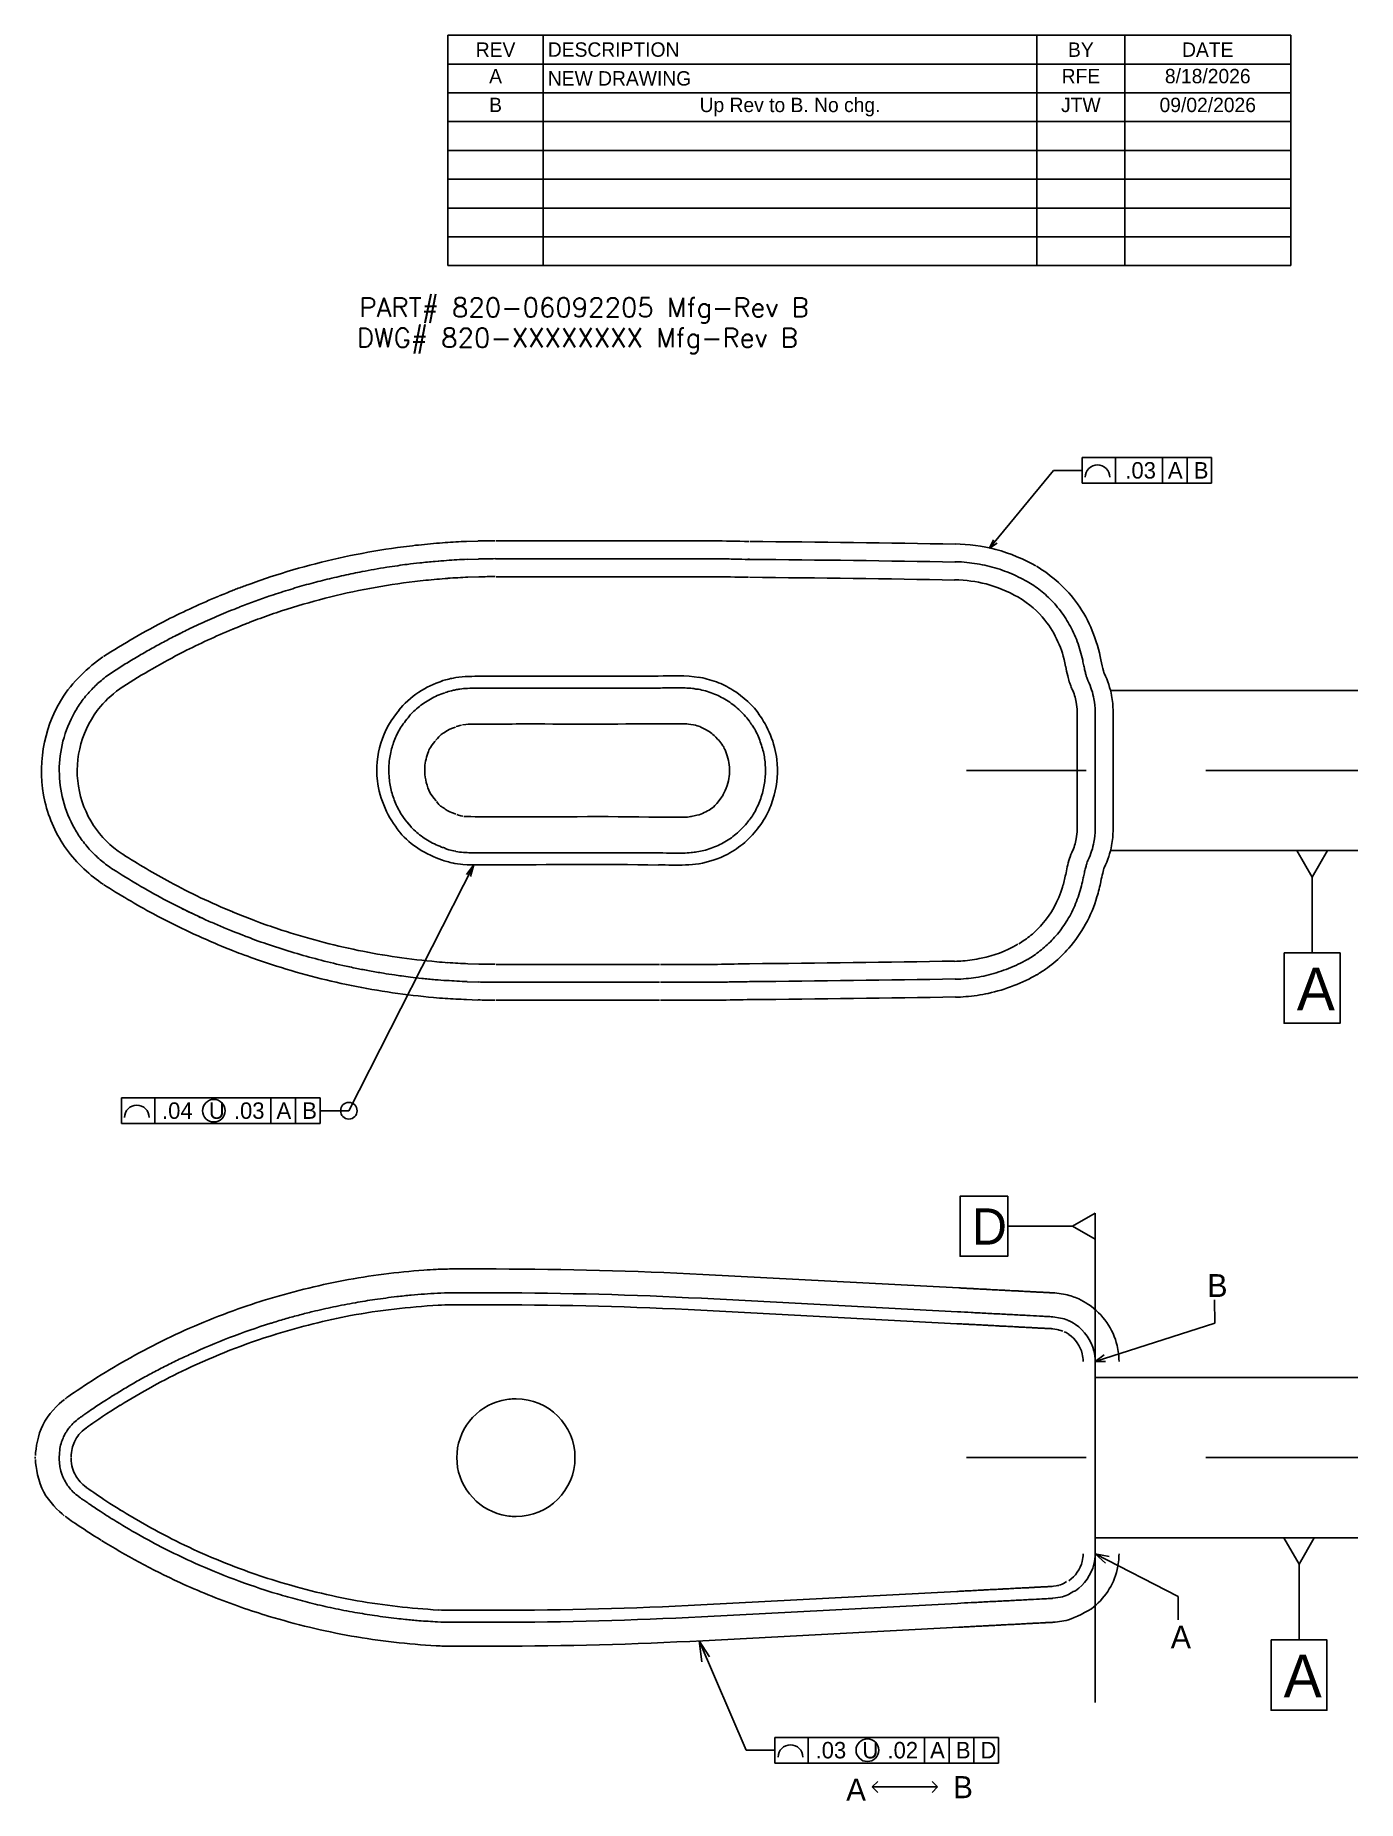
# Model space of a CAD drawing. Header units: millimetres. Extents: x -0.44 to 0.67, y -0.56 to 0.92.
import ezdxf

# ---------------------------------------------------------------- set-up
doc = ezdxf.new("R2010")
doc.units = ezdxf.units.MM
doc.linetypes.add('CENTER', pattern=[10.16, 6.35, -1.27, 1.27, -1.27])
doc.layers.add('Nom', color=3, linetype='Continuous')
doc.layers.add('TOL', color=1, linetype='Continuous')
doc.styles.add('ROMANS', font='romans', dxfattribs={"height": 0.1})

msp = doc.modelspace()

# ---------------------------------------------------------------- texts
at = {"layer": 'TOL', "linetype": 'Continuous', "lineweight": -3, "style": 'ROMANS'}
for s, p in [('PART# 820-06092205 Mfg-Rev B', (-0.1688, 0.6808)), ('DWG# 820-XXXXXXXX Mfg-Rev B', (-0.171, 0.6554))]:
    msp.add_text(s, height=0.016, rotation=360, dxfattribs=at).set_placement(p)
at = {"layer": 'TOL'}
for s, height, p in [('.03', 0.01376, (0.4717, 0.5456)), ('A', 0.0138, (0.5073, 0.5456)), ('B', 0.0138, (0.5289, 0.5456)), ('A', 0.0356, (0.6151, 0.1009)), ('.04', 0.01376, (-0.3338, 0.01)), ('U', 0.0138, (-0.2947, 0.01)), ('.03', 0.01376, (-0.2737, 0.01)), ('A', 0.0138, (-0.2381, 0.01)), ('B', 0.0138, (-0.2166, 0.01)), ('D', 0.0303, (0.3434, -0.0952)), ('A', 0.0356, (0.6041, -0.4738)), ('.03', 0.01376, (0.2127, -0.525)), ('U', 0.0138, (0.2518, -0.525)), ('.02', 0.01376, (0.2728, -0.525)), ('A', 0.0138, (0.3084, -0.525)), ('B', 0.0138, (0.33, -0.525)), ('D', 0.0138, (0.3505, -0.525))]:
    msp.add_text(s, height=height, dxfattribs=at).set_placement(p)
at = {"layer": 'TOL', "attachment_point": 1}
for s, width, gutter_width, insert, char_height in [('B', 0.000563, 0.0954, (0.5401, -0.1199), 0.0191), ('A', 0.000563, 0.0954, (0.5096, -0.4139), 0.0191), ('A', 0.000545, 0.0924, (0.2383, -0.5419), 0.0185), ('B', 0.000545, 0.0924, (0.3277, -0.5398), 0.0185)]:
    msp.add_mtext_dynamic_manual_height_columns(s, width=width, gutter_width=gutter_width, heights=[0], dxfattribs=dict(at, insert=insert, char_height=char_height))

# ---------------------------------------------------------------- blocks, each defined once
blk = doc.blocks.new('*T2')
at = {"layer": 'Nom', "color": 0, "linetype": 'ByBlock', "lineweight": -2, "ltscale": 0.1, "transparency": 16777216}
for p, q in [((0, 0), (0.7048, 0)), ((0, 0), (0, -0.1926)), ((0.0795, 0), (0.0795, -0.1926)), ((0.4924, 0), (0.4924, -0.1926)), ((0.5659, 0), (0.5659, -0.1926)), ((0.7048, 0), (0.7048, -0.1926)), ((0, -0.0241), (0.7048, -0.0241)), ((0, -0.0482), (0.7048, -0.0482)), ((0, -0.0722), (0.7048, -0.0722)), ((0, -0.0963), (0.7048, -0.0963)), ((0, -0.1204), (0.7048, -0.1204)), ((0, -0.1445), (0.7048, -0.1445)), ((0, -0.1685), (0.7048, -0.1685)), ((0, -0.1926), (0.7048, -0.1926))]:
    blk.add_line(p, q, dxfattribs=at)
at = {"layer": 'Nom', "color": 0, "ltscale": 0.1, "transparency": 16777216}
for s, insert, char_height, width, attachment_point in [('REV', (0.0398, -0.012), 0.01204, 0.07148, 5), ('DESCRIPTION', (0.0835, -0.012), 0.012039, 0.404905, 4), ('BY', (0.5292, -0.012), 0.01204, 0.065444, 5), ('DATE', (0.6353, -0.012), 0.01204, 0.130859, 5), ('A', (0.0398, -0.0281), 0.012, 0.07148, 2), ('RFE', (0.5292, -0.0281), 0.01204, 0.065444, 2), ('8/18/2026', (0.6353, -0.0281), 0.01204, 0.130859, 2), ('NEW DRAWING', (0.0835, -0.0361), 0.012039, 0.404905, 4), ('B', (0.0398, -0.0522), 0.012, 0.07148, 2), ('Up Rev to B. No chg.', (0.286, -0.0522), 0.012039, 0.404905, 2), ('JTW', (0.5292, -0.0522), 0.01204, 0.065444, 2), ('09/02/2026', (0.6353, -0.0522), 0.01204, 0.130859, 2)]:
    blk.add_mtext(s, dxfattribs=dict(at, insert=insert, char_height=char_height, width=width, attachment_point=attachment_point))

# ---------------------------------------------------------------- linework, layer by layer
at = {"layer": 'Nom', "linetype": 'Continuous'}
for p, q in [((-0.1055, 0.4763), (-0.0959, 0.4771)), ((-0.0543, 0.4785), (-0.0057, 0.4785)), ((-0.0057, 0.4785), (0.0039, 0.4785)), ((0.0039, 0.4785), (0.0822, 0.4785)), ((0.0822, 0.4785), (0.0874, 0.4785)), ((0.0874, 0.4785), (0.1141, 0.4785)), ((0.1141, 0.4785), (0.1273, 0.4785)), ((0.1575, 0.4781), (0.156, 0.4781)), ((0.1575, 0.478), (0.1567, 0.478)), ((0.1575, 0.4781), (0.1568, 0.4781)), ((0.1575, 0.478), (0.1575, 0.478)), ((0.3897, 0.4594), (0.3896, 0.4593)), ((-0.1256, 0.2542), (-0.1284, 0.2577)), ((0.3896, 0.1434), (0.3897, 0.1433)), ((-0.0692, 0.1244), (-0.0786, 0.1247)), ((-0.0057, 0.1242), (-0.0543, 0.1242)), ((0.0039, 0.1242), (-0.0057, 0.1242)), ((0.0822, 0.1242), (0.0039, 0.1242)), ((0.0874, 0.1242), (0.0829, 0.1242)), ((0.1141, 0.1242), (0.0874, 0.1242)), ((0.1273, 0.1242), (0.1141, 0.1242)), ((0.1555, 0.1247), (0.1575, 0.1248)), ((-0.0918, -0.1356), (-0.0543, -0.1356)), ((0.1172, -0.1401), (0.3314, -0.1514)), ((0.411, -0.1556), (0.4175, -0.1566)), ((0.4464, -0.2068), (0.4464, -0.1929)), ((-0.0377, -0.2241), (-0.0381, -0.2241)), ((-0.4198, -0.2726), (-0.4198, -0.2742)), ((-0.0381, -0.3226), (-0.0377, -0.3226)), ((0.4464, -0.3538), (0.4464, -0.3399)), ((0.3314, -0.3953), (0.1172, -0.4066)), ((0.4175, -0.3902), (0.411, -0.3911)), ((-0.0543, -0.4111), (-0.0918, -0.4111))]:
    msp.add_line(p, q, dxfattribs=at)
at = {"layer": 'Nom'}
msp.add_line((-0.0692, 0.4783), (-0.0786, 0.478), dxfattribs=at)
at = {"layer": 'Nom', "ltscale": 0.1}
msp.add_line((0.4464, 0.3506), (0.4464, 0.2522), dxfattribs=at)
at = {"layer": 'Nom', "linetype": 'Continuous'}
for centre, radius, start, end in [((-0.0543, -0.112), 0.5906, 92.3617, 94.0417), ((-0.0543, -0.112), 0.5906, 90.0812, 91.4472), ((-0.0543, 0.7148), 0.5905, 265.9583, 267.6383), ((-0.0543, 0.7148), 0.5905, 268.5528, 269.9188), ((-0.0551, -3.4082), 3.2726, 86.9818, 89.9866), ((-0.0381, -0.2734), 0.0492, 90, 103.6395), ((-0.0377, -0.2734), 0.0492, 270, 90), ((-0.0381, -0.2734), 0.0492, 256.3605, 270), ((-0.0551, 2.8615), 3.2726, 270.0134, 273.0182)]:
    msp.add_arc(centre, radius, start, end, dxfattribs=at)
for centre, start_param, end_param in [((0.0147, 0.4195), 1.261095, 1.431936), ((0.0147, 0.1833), 4.851249, 5.02209)]:
    msp.add_ellipse(centre, major_axis=(1.0321, 0), ratio=0.057218, start_param=start_param, end_param=end_param, dxfattribs=at)
for points, knots in [([(-0.2805, 0.4335), (-0.2727, 0.4366), (-0.2668, 0.439), (-0.2567, 0.4428), (-0.2433, 0.4476), (-0.2287, 0.4523), (-0.2131, 0.4569), (-0.1975, 0.461), (-0.182, 0.4646), (-0.1682, 0.4675), (-0.1563, 0.4697), (-0.1464, 0.4713), (-0.1371, 0.4727), (-0.128, 0.474), (-0.1175, 0.4752), (-0.1097, 0.4759), (-0.1054, 0.4763)], [0, 0, 0, 0, 0.03695, 0.111554, 0.186901, 0.283795, 0.376534, 0.466373, 0.560143, 0.649485, 0.706844, 0.767816, 0.820312, 0.866248, 0.926144, 1, 1, 1, 1]), ([(0.1567, 0.478), (0.1529, 0.478), (0.1448, 0.4782), (0.1349, 0.4785), (0.1292, 0.4785), (0.1273, 0.4785)], [0, 0, 0, 0, 0.381554, 0.801032, 1, 1, 1, 1]), ([(0.3897, 0.4594), (0.3873, 0.4607), (0.3824, 0.4634), (0.3747, 0.4668), (0.3667, 0.4698), (0.3583, 0.4722), (0.3499, 0.4741), (0.3413, 0.4753), (0.3344, 0.4759), (0.3304, 0.476), (0.3292, 0.476)], [0, 0, 0, 0, 0.129134, 0.26348, 0.399028, 0.535536, 0.672702, 0.810139, 0.946718, 1, 1, 1, 1]), ([(0.3292, 0.4759), (0.3292, 0.4759), (0.3292, 0.476), (0.3292, 0.4758), (0.3292, 0.4757)], [0, 0, 0, 0, 0.238819, 1, 1, 1, 1]), ([(0.4365, 0.3912), (0.4363, 0.392), (0.4357, 0.3955), (0.4341, 0.4016), (0.4316, 0.4093), (0.4285, 0.4166), (0.4249, 0.4236), (0.4209, 0.4302), (0.4164, 0.4364), (0.4115, 0.4421), (0.4063, 0.4473), (0.4008, 0.452), (0.3953, 0.4561), (0.3915, 0.4584), (0.3897, 0.4595)], [0, 0, 0, 0, 0.027946, 0.124198, 0.220158, 0.314467, 0.406942, 0.49941, 0.590132, 0.678458, 0.764218, 0.847543, 0.927379, 1, 1, 1, 1]), ([(-0.3747, 0.384), (-0.3713, 0.3862), (-0.3646, 0.3905), (-0.3541, 0.3968), (-0.3435, 0.4029), (-0.3327, 0.4088), (-0.3217, 0.4146), (-0.3095, 0.4206), (-0.2958, 0.427), (-0.2856, 0.4313), (-0.2805, 0.4335)], [0, 0, 0, 0, 0.1178439, 0.2350957, 0.3518272, 0.4681111, 0.5840212, 0.6996318, 0.8489831, 1, 1, 1, 1]), ([(-0.3233, 0.4137), (-0.3232, 0.4138), (-0.3229, 0.4139), (-0.3212, 0.4148), (-0.3193, 0.4157), (-0.3185, 0.4161)], [0, 0, 0, 0, 0.364126, 0.739424, 1, 1, 1, 1]), ([(-0.3747, 0.2187), (-0.3765, 0.2198), (-0.3798, 0.2221), (-0.3845, 0.2258), (-0.3887, 0.2295), (-0.3942, 0.235), (-0.4005, 0.2425), (-0.4096, 0.2564), (-0.4175, 0.2759), (-0.4208, 0.3013), (-0.4176, 0.3267), (-0.4096, 0.3462), (-0.4006, 0.3602), (-0.393, 0.3691), (-0.3844, 0.3773), (-0.3781, 0.3817), (-0.3747, 0.384)], [0, 0, 0, 0, 0.032484, 0.063407, 0.09277, 0.120576, 0.184373, 0.244126, 0.375098, 0.499329, 0.624017, 0.755463, 0.815305, 0.879216, 0.936477, 1, 1, 1, 1]), ([(0.4405, 0.3762), (0.4405, 0.3763), (0.4403, 0.3766), (0.4399, 0.3776), (0.4393, 0.3794), (0.4386, 0.3819), (0.4378, 0.3852), (0.4371, 0.3884), (0.4367, 0.3905), (0.4365, 0.3912)], [0, 0, 0, 0, 0.017094, 0.09502, 0.214528, 0.378232, 0.59005, 0.853997, 1, 1, 1, 1]), ([(-0.0884, 0.3688), (-0.0872, 0.3691), (-0.0839, 0.3698), (-0.0781, 0.3702), (-0.0705, 0.3702), (-0.0627, 0.3702), (-0.0574, 0.3702), (-0.055, 0.3702)], [0, 0, 0, 0, 0.111259, 0.304398, 0.523383, 0.786576, 1, 1, 1, 1]), ([(0.0811, 0.3703), (0.0781, 0.3703), (0.0613, 0.3703), (0.0302, 0.3703), (-0.0122, 0.3703), (-0.0408, 0.3702), (-0.055, 0.3702)], [0, 0, 0, 0, 0.065822, 0.370865, 0.685341, 1, 1, 1, 1]), ([(0.0811, 0.3704), (0.086, 0.3704), (0.0935, 0.3705), (0.1031, 0.3705), (0.109, 0.3702), (0.1123, 0.3696), (0.1135, 0.3694)], [0, 0, 0, 0, 0.455059, 0.689881, 0.884459, 1, 1, 1, 1]), ([(0.1135, 0.3694), (0.1139, 0.3694), (0.1163, 0.3691), (0.1208, 0.368), (0.1268, 0.366), (0.1327, 0.3634), (0.1383, 0.3603), (0.1435, 0.3567), (0.1485, 0.3526), (0.153, 0.3479), (0.1561, 0.3445), (0.1574, 0.3425), (0.1576, 0.3422)], [0, 0, 0, 0, 0.021722, 0.137847, 0.258483, 0.379285, 0.499203, 0.619465, 0.741067, 0.86311, 0.98442, 1, 1, 1, 1]), ([(-0.1281, 0.3455), (-0.1273, 0.3466), (-0.1251, 0.3493), (-0.121, 0.3531), (-0.1161, 0.357), (-0.1108, 0.3604), (-0.1051, 0.3634), (-0.1005, 0.3654), (-0.0977, 0.3662), (-0.097, 0.3664)], [0, 0, 0, 0, 0.1078826, 0.2730416, 0.4372283, 0.6032973, 0.7720504, 0.9433044, 1, 1, 1, 1]), ([(-0.0971, 0.3666), (-0.0953, 0.3672), (-0.0925, 0.3681), (-0.0895, 0.3686), (-0.0884, 0.3688)], [0, 0, 0, 0, 0.630712, 1, 1, 1, 1]), ([(-0.128, 0.3455), (-0.1294, 0.3438), (-0.1334, 0.3392), (-0.1382, 0.3304), (-0.1422, 0.3194), (-0.1442, 0.308), (-0.1443, 0.2963), (-0.1425, 0.2849), (-0.1388, 0.2739), (-0.1339, 0.2644), (-0.1296, 0.2591), (-0.1278, 0.2569)], [0, 0, 0, 0, 0.069011, 0.190295, 0.308856, 0.430902, 0.54873, 0.669896, 0.787852, 0.909282, 1, 1, 1, 1]), ([(0.157, 0.2599), (0.1574, 0.2603), (0.1603, 0.2636), (0.1642, 0.2712), (0.1685, 0.2821), (0.1707, 0.2938), (0.171, 0.3055), (0.1693, 0.3172), (0.1657, 0.3282), (0.1617, 0.3367), (0.1584, 0.3409), (0.1574, 0.3421)], [0, 0, 0, 0, 0.017725, 0.149798, 0.285826, 0.417773, 0.553495, 0.683634, 0.817406, 0.946325, 1, 1, 1, 1]), ([(-0.097, 0.2364), (-0.098, 0.2367), (-0.1011, 0.2377), (-0.1061, 0.2399), (-0.1118, 0.243), (-0.1172, 0.2466), (-0.122, 0.2506), (-0.1256, 0.254), (-0.1274, 0.2563), (-0.1278, 0.2569)], [0, 0, 0, 0, 0.084929, 0.260469, 0.433979, 0.604866, 0.772847, 0.93865, 1, 1, 1, 1]), ([(0.1571, 0.2599), (0.1568, 0.2594), (0.1552, 0.2572), (0.152, 0.2536), (0.1474, 0.2492), (0.1423, 0.2451), (0.1369, 0.2416), (0.1312, 0.2386), (0.1253, 0.2362), (0.1194, 0.2344), (0.1154, 0.2336), (0.1135, 0.2333)], [0, 0, 0, 0, 0.031555, 0.153446, 0.276666, 0.400408, 0.523641, 0.645402, 0.767035, 0.890196, 1, 1, 1, 1]), ([(-0.0884, 0.2338), (-0.0903, 0.2342), (-0.0933, 0.2348), (-0.0961, 0.2358), (-0.0971, 0.2361)], [0, 0, 0, 0, 0.6478089, 1, 1, 1, 1]), ([(-0.055, 0.2325), (-0.0589, 0.2325), (-0.0658, 0.2326), (-0.0747, 0.2325), (-0.0819, 0.2328), (-0.0861, 0.2333), (-0.0883, 0.2338), (-0.0884, 0.2338)], [0, 0, 0, 0, 0.344165, 0.6153, 0.797889, 0.990466, 1, 1, 1, 1]), ([(-0.055, 0.2325), (-0.0389, 0.2325), (-0.0066, 0.2325), (0.0376, 0.2324), (0.0669, 0.2327), (0.08, 0.2324), (0.0813, 0.2324)], [0, 0, 0, 0, 0.354826, 0.709895, 0.973221, 1, 1, 1, 1]), ([(0.1135, 0.2333), (0.1119, 0.2331), (0.108, 0.2325), (0.1014, 0.2322), (0.0926, 0.2323), (0.0857, 0.2324), (0.0816, 0.2324), (0.0813, 0.2324)], [0, 0, 0, 0, 0.154106, 0.364746, 0.613186, 0.973571, 1, 1, 1, 1]), ([(0.4365, 0.2115), (0.4367, 0.2122), (0.4371, 0.2143), (0.4378, 0.2176), (0.4387, 0.2211), (0.4395, 0.2238), (0.4401, 0.2255), (0.4405, 0.2264), (0.4406, 0.2267), (0.4406, 0.2267)], [0, 0, 0, 0, 0.131639, 0.409908, 0.635485, 0.804958, 0.922374, 0.997558, 1, 1, 1, 1]), ([(-0.2805, 0.1692), (-0.2839, 0.1707), (-0.2906, 0.1735), (-0.3006, 0.178), (-0.3147, 0.1846), (-0.3327, 0.1938), (-0.3543, 0.2058), (-0.3679, 0.2144), (-0.3747, 0.2187)], [0, 0, 0, 0, 0.100376, 0.200008, 0.298943, 0.530896, 0.764386, 1, 1, 1, 1]), ([(0.3897, 0.1433), (0.3898, 0.1433), (0.3917, 0.1444), (0.3953, 0.1467), (0.4004, 0.1504), (0.4054, 0.1547), (0.4103, 0.1594), (0.415, 0.1646), (0.4194, 0.1703), (0.4234, 0.1764), (0.427, 0.183), (0.4302, 0.19), (0.4329, 0.1974), (0.435, 0.2045), (0.436, 0.2093), (0.4365, 0.2115)], [0, 0, 0, 0, 0.004316, 0.073771, 0.146265, 0.222107, 0.301412, 0.383839, 0.468292, 0.555367, 0.644969, 0.736664, 0.828912, 0.921678, 1, 1, 1, 1]), ([(-0.3001, 0.1778), (-0.3009, 0.1781), (-0.3042, 0.1797), (-0.3097, 0.1823), (-0.3151, 0.1849), (-0.3174, 0.186), (-0.3182, 0.1864)], [0, 0, 0, 0, 0.100353, 0.442821, 0.796847, 1, 1, 1, 1]), ([(-0.1054, 0.1264), (-0.1091, 0.1268), (-0.1161, 0.1274), (-0.1255, 0.1285), (-0.133, 0.1295), (-0.1406, 0.1305), (-0.1495, 0.1319), (-0.16, 0.1337), (-0.1713, 0.1359), (-0.1857, 0.1389), (-0.2032, 0.1432), (-0.2237, 0.1489), (-0.2434, 0.1552), (-0.2595, 0.1609), (-0.2685, 0.1645), (-0.2805, 0.1692)], [0, 0, 0, 0, 0.065821, 0.120777, 0.164869, 0.198499, 0.253613, 0.321667, 0.385056, 0.454161, 0.5776, 0.698921, 0.826902, 0.942856, 1, 1, 1, 1]), ([(0.3292, 0.1267), (0.3293, 0.1267), (0.3324, 0.1268), (0.3383, 0.1272), (0.3469, 0.1282), (0.3554, 0.1298), (0.3638, 0.1321), (0.372, 0.1349), (0.38, 0.1383), (0.3859, 0.1411), (0.389, 0.143), (0.3896, 0.1434)], [0, 0, 0, 0, 0.0052359, 0.1473711, 0.2777793, 0.4161948, 0.5534042, 0.6908572, 0.8279599, 0.9643117, 1, 1, 1, 1]), ([(0.1273, 0.1242), (0.1312, 0.1243), (0.139, 0.1244), (0.1486, 0.1247), (0.1541, 0.1247), (0.1555, 0.1247)], [0, 0, 0, 0, 0.42553, 0.863221, 1, 1, 1, 1]), ([(0.3292, 0.127), (0.3292, 0.1269), (0.3292, 0.1268), (0.3292, 0.1268), (0.3292, 0.1268)], [0, 0, 0, 0, 0.761951, 1, 1, 1, 1]), ([(-0.2415, -0.1606), (-0.2377, -0.1594), (-0.2301, -0.1571), (-0.2188, -0.154), (-0.2057, -0.1507), (-0.1902, -0.1472), (-0.1729, -0.1438), (-0.1552, -0.141), (-0.1396, -0.1389), (-0.1221, -0.1371), (-0.1108, -0.1363), (-0.1035, -0.1359)], [0, 0, 0, 0, 0.086005, 0.169688, 0.251068, 0.376391, 0.509227, 0.626583, 0.758217, 0.844445, 1, 1, 1, 1]), ([(-0.3742, -0.2212), (-0.3708, -0.2191), (-0.364, -0.2149), (-0.3535, -0.2088), (-0.3428, -0.2029), (-0.3319, -0.1973), (-0.3208, -0.1918), (-0.3029, -0.1834), (-0.2773, -0.1726), (-0.2541, -0.1645), (-0.2419, -0.1607), (-0.2415, -0.1606)], [0, 0, 0, 0, 0.086578, 0.172729, 0.258502, 0.343951, 0.429129, 0.514087, 0.748904, 0.990074, 1, 1, 1, 1]), ([(0.3314, -0.1514), (0.3352, -0.1516), (0.3431, -0.152), (0.3555, -0.1527), (0.3683, -0.1533), (0.381, -0.154), (0.3927, -0.1546), (0.4009, -0.1551), (0.4059, -0.1553), (0.4087, -0.1555), (0.4106, -0.1556), (0.4108, -0.1556), (0.411, -0.1556)], [0, 0, 0, 0, 0.103299, 0.2126083, 0.336438, 0.4540804, 0.5850362, 0.7205247, 0.790096, 0.8595596, 0.9304499, 1, 1, 1, 1]), ([(0.4238, -0.1587), (0.4237, -0.1586), (0.4217, -0.1577), (0.4196, -0.1571), (0.4175, -0.1566)], [0.3980722, 0.3980722, 0.3980722, 0.3980722, 0.4260038, 0.8901955, 0.8901955, 0.8901955, 0.8901955]), ([(0.4238, -0.1587), (0.4241, -0.1588), (0.4259, -0.1594), (0.4276, -0.1605), (0.43, -0.162)], [0.0270352, 0.0270352, 0.0270352, 0.0270352, 0.1737993, 1, 1, 1, 1]), ([(-0.4032, -0.2405), (-0.4032, -0.2404), (-0.4031, -0.2404), (-0.4027, -0.2401), (-0.402, -0.2396), (-0.4007, -0.2387), (-0.3985, -0.2372), (-0.395, -0.2347), (-0.3907, -0.2318), (-0.3857, -0.2285), (-0.3802, -0.225), (-0.3762, -0.2224), (-0.3742, -0.2212)], [0, 0, 0, 0, 0.060924, 0.121868, 0.183286, 0.24562, 0.367283, 0.492865, 0.616852, 0.744972, 0.870966, 1, 1, 1, 1]), ([(-0.0497, -0.2255), (-0.0604, -0.2281), (-0.07, -0.2343), (-0.0836, -0.2516), (-0.0873, -0.2624), (-0.0873, -0.2844), (-0.0836, -0.2951), (-0.0699, -0.3124), (-0.0604, -0.3186), (-0.0497, -0.3212)], [0, 0, 0, 0, 0.25, 0.25, 0.5, 0.5, 0.75, 0.75, 1, 1, 1, 1]), ([(-0.4032, -0.2405), (-0.4047, -0.2416), (-0.4075, -0.2438), (-0.4107, -0.2473), (-0.4129, -0.2503), (-0.4147, -0.2531), (-0.4163, -0.2563), (-0.418, -0.2606), (-0.4194, -0.2661), (-0.4196, -0.2703), (-0.4198, -0.2726)], [0, 0, 0, 0, 0.154679, 0.28211, 0.379811, 0.451627, 0.54379, 0.667196, 0.820343, 1, 1, 1, 1]), ([(-0.4198, -0.2741), (-0.4197, -0.2761), (-0.4195, -0.2796), (-0.4185, -0.2843), (-0.4174, -0.2878), (-0.4161, -0.2908), (-0.4145, -0.294), (-0.4119, -0.2979), (-0.4082, -0.3023), (-0.405, -0.3049), (-0.4032, -0.3062)], [0, 0, 0, 0, 0.1546752, 0.2821025, 0.3798023, 0.4516184, 0.5437824, 0.6671896, 0.8203394, 1, 1, 1, 1]), ([(-0.3742, -0.3255), (-0.3755, -0.3247), (-0.3783, -0.323), (-0.3821, -0.3205), (-0.3863, -0.3178), (-0.3907, -0.3149), (-0.395, -0.3119), (-0.3986, -0.3095), (-0.4012, -0.3077), (-0.4029, -0.3065), (-0.4031, -0.3063), (-0.4032, -0.3062)], [0, 0, 0, 0, 0.086412, 0.17127, 0.254999, 0.382977, 0.506868, 0.632449, 0.754156, 0.87784, 1, 1, 1, 1]), ([(-0.2416, -0.3861), (-0.2422, -0.3859), (-0.2544, -0.3821), (-0.2776, -0.374), (-0.307, -0.3616), (-0.3322, -0.3495), (-0.3537, -0.3379), (-0.3673, -0.3297), (-0.3742, -0.3255)], [0, 0, 0, 0, 0.011616, 0.252434, 0.486875, 0.656708, 0.827611, 1, 1, 1, 1]), ([(-0.1035, -0.4108), (-0.1086, -0.4105), (-0.1176, -0.41), (-0.129, -0.4089), (-0.1413, -0.4076), (-0.1554, -0.4057), (-0.1732, -0.4028), (-0.1905, -0.3995), (-0.2079, -0.3955), (-0.2248, -0.3911), (-0.2359, -0.3878), (-0.2416, -0.3861)], [0, 0, 0, 0, 0.109913, 0.190677, 0.242292, 0.374093, 0.49182, 0.624907, 0.750562, 0.872294, 1, 1, 1, 1]), ([(0.411, -0.3911), (0.4109, -0.3911), (0.4109, -0.3911), (0.4104, -0.3912), (0.4096, -0.3912), (0.4083, -0.3913), (0.4059, -0.3914), (0.4009, -0.3917), (0.3927, -0.3921), (0.381, -0.3927), (0.3683, -0.3934), (0.3555, -0.394), (0.3431, -0.3947), (0.3352, -0.3951), (0.3314, -0.3953)], [0, 0, 0, 0, 0.034664, 0.069504, 0.104724, 0.140525, 0.209794, 0.279546, 0.415021, 0.545964, 0.663414, 0.787413, 0.896711, 1, 1, 1, 1]), ([(0.4175, -0.3902), (0.4196, -0.3896), (0.4235, -0.3885), (0.4267, -0.3864), (0.4282, -0.3853)], [0.1103169, 0.1103169, 0.1103169, 0.1103169, 0.5756347, 0.9943559, 0.9943559, 0.9943559, 0.9943559])]:
    msp.add_open_spline(points, degree=3, knots=knots, dxfattribs=at)
for points in [[(-0.1054, 0.4763), (-0.1022, 0.4766), (-0.0991, 0.4768), (-0.0959, 0.4771)], [(-0.0551, 0.4785), (-0.0549, 0.4785), (-0.0546, 0.4785), (-0.0543, 0.4785)], [(0.4406, 0.3762), (0.4429, 0.3713), (0.4445, 0.3662), (0.4454, 0.3613)], [(0.4454, 0.3613), (0.4461, 0.3577), (0.4464, 0.3542), (0.4464, 0.3506)], [(0.4454, 0.2415), (0.4461, 0.245), (0.4464, 0.2486), (0.4464, 0.2522)], [(0.4454, 0.2415), (0.4445, 0.2366), (0.4429, 0.2315), (0.4406, 0.2266)], [(-0.0959, 0.1257), (-0.0991, 0.1259), (-0.1022, 0.1261), (-0.1054, 0.1264)], [(-0.0543, 0.1242), (-0.0546, 0.1242), (-0.0549, 0.1242), (-0.0551, 0.1242)], [(-0.1035, -0.1359), (-0.0996, -0.1357), (-0.0957, -0.1356), (-0.0918, -0.1356)], [(0.43, -0.162), (0.4376, -0.1672), (0.4432, -0.1753), (0.4454, -0.1842)], [(0.4454, -0.1842), (0.446, -0.1871), (0.4464, -0.19), (0.4464, -0.1929)], [(0.4454, -0.3625), (0.446, -0.3596), (0.4464, -0.3567), (0.4464, -0.3538)], [(0.4454, -0.3625), (0.4432, -0.3714), (0.4376, -0.3795), (0.43, -0.3847)], [(0.4282, -0.3853), (0.4289, -0.3853), (0.4295, -0.385), (0.43, -0.3847)], [(-0.0918, -0.4111), (-0.0957, -0.4111), (-0.0996, -0.411), (-0.1035, -0.4108)]]:
    msp.add_open_spline(points, degree=3, dxfattribs=at)
at = {"layer": 'TOL'}
for p, q in [((0.4355, 0.5631), (0.5438, 0.5631)), ((0.4355, 0.5417), (0.4355, 0.5631)), ((0.4634, 0.5631), (0.4634, 0.5417)), ((0.5027, 0.5631), (0.5027, 0.5417)), ((0.5233, 0.5631), (0.5233, 0.5417)), ((0.5438, 0.5631), (0.5438, 0.5417)), ((0.4355, 0.5417), (0.5438, 0.5417)), ((-0.0697, 0.4933), (-0.0791, 0.493)), ((-0.0687, 0.4634), (-0.0781, 0.463)), ((0.4592, 0.3684), (0.666, 0.3684)), ((0.4592, 0.2344), (0.666, 0.2344)), ((0.6406, 0.2344), (0.6151, 0.2344)), ((0.6278, 0.2121), (0.6278, 0.1488)), ((-0.3678, 0.0275), (-0.2016, 0.0275)), ((-0.3678, 0.0061), (-0.3678, 0.0275)), ((-0.3399, 0.0275), (-0.3399, 0.0061)), ((-0.2427, 0.0275), (-0.2427, 0.0061)), ((-0.2222, 0.0275), (-0.2222, 0.0061)), ((-0.2016, 0.0275), (-0.2016, 0.0061)), ((-0.3678, 0.0061), (-0.2016, 0.0061)), ((0.4464, -0.0689), (0.4464, -0.0906)), ((0.4274, -0.0798), (0.3734, -0.0798)), ((0.5463, -0.1414), (0.5466, -0.1608)), ((0.4464, -0.1929), (0.5466, -0.1608)), ((0.4464, -0.3538), (0.5158, -0.3896)), ((0.6297, -0.3404), (0.6042, -0.3404)), ((0.6169, -0.3626), (0.6169, -0.4259)), ((0.5158, -0.3896), (0.5159, -0.4091)), ((0.1787, -0.5075), (0.3655, -0.5075)), ((0.1787, -0.5289), (0.1787, -0.5075)), ((0.2066, -0.5075), (0.2066, -0.5289)), ((0.3038, -0.5075), (0.3038, -0.5289)), ((0.3244, -0.5075), (0.3244, -0.5289)), ((0.3449, -0.5075), (0.3449, -0.5289)), ((0.3655, -0.5075), (0.3655, -0.5289)), ((0.1787, -0.5289), (0.3655, -0.5289)), ((0.26, -0.5488), (0.2646, -0.5442)), ((0.3147, -0.5488), (0.3101, -0.5442)), ((0.26, -0.5488), (0.3147, -0.5488)), ((0.26, -0.5488), (0.2646, -0.5534)), ((0.3147, -0.5488), (0.3101, -0.5534))]:
    msp.add_line(p, q, dxfattribs=at)
at = {"layer": 'TOL', "lineweight": -3}
for p, q in [((0.4115, 0.5524), (0.3582, 0.4875)), ((0.4355, 0.5524), (0.4115, 0.5524)), ((0.3582, 0.4875), (0.3614, 0.4944)), ((0.3582, 0.4875), (0.3645, 0.4917)), ((-0.1776, 0.0168), (-0.073, 0.2224)), ((-0.073, 0.2224), (-0.0793, 0.2145)), ((-0.073, 0.2224), (-0.0758, 0.2128)), ((0.6151, 0.2344), (0.6278, 0.2121)), ((0.6406, 0.2344), (0.6151, 0.2344)), ((0.6278, 0.2121), (0.6406, 0.2344)), ((-0.2016, 0.0168), (-0.1776, 0.0168)), ((0.4274, -0.0798), (0.4464, -0.0689)), ((0.4464, -0.0689), (0.4464, -0.0906)), ((0.4464, -0.0906), (0.4274, -0.0798)), ((0.6042, -0.3404), (0.6169, -0.3626)), ((0.6297, -0.3404), (0.6042, -0.3404)), ((0.6169, -0.3626), (0.6297, -0.3404)), ((0.1547, -0.5182), (0.1153, -0.4267)), ((0.1153, -0.4267), (0.1176, -0.4443)), ((0.1153, -0.4267), (0.1241, -0.44)), ((0.1787, -0.5182), (0.1547, -0.5182))]:
    msp.add_line(p, q, dxfattribs=at)
at = {"layer": 'TOL', "linetype": 'Continuous'}
for p, q in [((-0.0543, 0.4935), (-0.0057, 0.4935)), ((-0.0057, 0.4935), (0.0039, 0.4935)), ((0.0039, 0.4935), (0.0822, 0.4935)), ((0.0822, 0.4935), (0.0874, 0.4935)), ((0.0874, 0.4935), (0.1141, 0.4935)), ((0.1141, 0.4935), (0.1273, 0.4935)), ((-0.0543, 0.4635), (-0.0057, 0.4635)), ((-0.0057, 0.4635), (0.0039, 0.4635)), ((0.0039, 0.4635), (0.0822, 0.4635)), ((0.0822, 0.4635), (0.0874, 0.4635)), ((0.0874, 0.4635), (0.1141, 0.4635)), ((0.1141, 0.4635), (0.1273, 0.4635)), ((-0.0687, 0.1394), (-0.0781, 0.1397)), ((-0.0057, 0.1392), (-0.0543, 0.1392)), ((0.0039, 0.1392), (-0.0057, 0.1392)), ((0.0822, 0.1392), (0.0039, 0.1392)), ((0.0874, 0.1392), (0.0829, 0.1392)), ((0.1141, 0.1392), (0.0874, 0.1392)), ((0.1273, 0.1392), (0.1141, 0.1392)), ((0.1553, 0.1397), (0.1573, 0.1398)), ((-0.0697, 0.1094), (-0.0791, 0.1097)), ((-0.0057, 0.1092), (-0.0543, 0.1092)), ((0.0039, 0.1092), (-0.0057, 0.1092)), ((0.0822, 0.1092), (0.0039, 0.1092)), ((0.0874, 0.1092), (0.0829, 0.1092)), ((0.1141, 0.1092), (0.0874, 0.1092)), ((0.1273, 0.1092), (0.1141, 0.1092)), ((0.1557, 0.1097), (0.1577, 0.1098)), ((-0.0918, -0.1156), (-0.0543, -0.1156)), ((0.1183, -0.1201), (0.3324, -0.1314)), ((-0.0918, -0.1456), (-0.0543, -0.1456)), ((0.4128, -0.1356), (0.4216, -0.1369)), ((0.1167, -0.1501), (0.3309, -0.1614)), ((0.4095, -0.1655), (0.416, -0.1664)), ((-0.4398, -0.2726), (-0.4398, -0.2742)), ((0.416, -0.3803), (0.4095, -0.3812)), ((0.3309, -0.3853), (0.1167, -0.3966)), ((-0.0543, -0.4011), (-0.0918, -0.4011)), ((0.4221, -0.4097), (0.4129, -0.4111)), ((0.3324, -0.4153), (0.1183, -0.4266)), ((-0.0543, -0.4311), (-0.0918, -0.4311))]:
    msp.add_line(p, q, dxfattribs=at)
at = {"layer": 'TOL', "ltscale": 0.1}
for p, q in [((0.4314, 0.3506), (0.4314, 0.2522)), ((0.4614, 0.3506), (0.4614, 0.2522)), ((0.4464, -0.0725), (0.4464, -0.4783)), ((0.4464, -0.1929), (0.4539, -0.1874)), ((0.4464, -0.1929), (0.4551, -0.1929)), ((0.666, -0.2064), (0.4464, -0.2064)), ((0.666, -0.3404), (0.4464, -0.3404)), ((0.4464, -0.3538), (0.4583, -0.3562)), ((0.4551, -0.3617), (0.4464, -0.3538))]:
    msp.add_line(p, q, dxfattribs=at)
at = {"layer": 'TOL', "linetype": 'CENTER', "ltscale": 0.02}
for p, q in [((0.666, 0.3014), (0.2539, 0.3014)), ((0.666, -0.2734), (0.2539, -0.2734))]:
    msp.add_line(p, q, dxfattribs=at)
at = {"layer": 'TOL'}
for points in [[(0.6044, 0.1488), (0.6512, 0.1488), (0.6512, 0.09), (0.6044, 0.09)], [(0.3734, -0.0548), (0.3335, -0.0548), (0.3335, -0.1049), (0.3734, -0.1049)], [(0.5935, -0.4259), (0.6403, -0.4259), (0.6403, -0.4847), (0.5935, -0.4847)]]:
    msp.add_lwpolyline(points, close=True, dxfattribs=at)
at = {"layer": 'TOL', "ltscale": 0.1}
for centre, radius in [((-0.2905, 0.0168), 0.00944), ((-0.1776, 0.0168), 0.00695), ((0.256, -0.5182), 0.00944)]:
    msp.add_circle(centre, radius, dxfattribs=at)
at = {"layer": 'TOL'}
for centre in [(0.4484, 0.5467), (-0.3549, 0.0111), (0.1917, -0.5239)]:
    msp.add_arc(centre, 0.0103, 0, 180, dxfattribs=at)
at = {"layer": 'TOL', "linetype": 'Continuous'}
for centre, radius, start, end in [((-0.0543, -0.112), 0.6056, 92.3617, 94.0417), ((-0.0543, -0.112), 0.6056, 90.0812, 91.4472), ((-0.0543, -0.112), 0.5756, 92.3617, 94.0417), ((-0.0543, -0.112), 0.5756, 90.0812, 91.4472), ((-0.0543, 0.7148), 0.5755, 265.9583, 267.6383), ((-0.0543, 0.7148), 0.5755, 268.5528, 269.9188), ((-0.0543, 0.7148), 0.6055, 265.9583, 267.6383), ((-0.0543, 0.7148), 0.6055, 268.5528, 269.9188), ((-0.0551, -3.4082), 3.2926, 86.9818, 89.9866), ((-0.0551, -3.4082), 3.2626, 86.9818, 89.9866), ((-0.0551, 2.8615), 3.2626, 270.0134, 273.0182), ((-0.0551, 2.8615), 3.2926, 270.0134, 273.0182)]:
    msp.add_arc(centre, radius, start, end, dxfattribs=at)
for points, knots in [([(-0.2861, 0.4474), (-0.2744, 0.4521), (-0.2743, 0.4522), (-0.2681, 0.4546), (-0.265, 0.4557), (-0.2559, 0.459), (-0.2496, 0.4612), (-0.2309, 0.4674), (-0.2182, 0.4711), (-0.1797, 0.481), (-0.1535, 0.4859), (-0.1202, 0.49), (-0.1134, 0.4906), (-0.1068, 0.4913)], [0, 0, 0, 0, 0.055427, 0.055427, 0.110853, 0.110853, 0.221706, 0.221706, 0.443413, 0.443413, 0.886825, 0.886825, 1, 1, 1, 1]), ([(0.3969, 0.4725), (0.3875, 0.4778), (0.3752, 0.4832), (0.3524, 0.4892), (0.3399, 0.4907), (0.3297, 0.491)], [0, 0, 0, 0, 0.513914, 0.513914, 1, 1, 1, 1]), ([(-0.2749, 0.4196), (-0.2631, 0.4243), (-0.2632, 0.4243), (-0.2575, 0.4265), (-0.2546, 0.4276), (-0.2457, 0.4308), (-0.2398, 0.4329), (-0.2218, 0.4388), (-0.2097, 0.4423), (-0.1728, 0.4518), (-0.1477, 0.4565), (-0.1163, 0.4602), (-0.1103, 0.4608), (-0.104, 0.4614)], [0, 0, 0, 0, 0.055775, 0.055775, 0.111551, 0.111551, 0.223102, 0.223102, 0.446203, 0.446203, 0.892407, 0.892407, 1, 1, 1, 1]), ([(0.3824, 0.4463), (0.3727, 0.4516), (0.3647, 0.455), (0.3467, 0.4596), (0.3388, 0.4607), (0.3288, 0.461)], [0, 0, 0, 0, 0.523521, 0.523521, 1, 1, 1, 1]), ([(0.4512, 0.3939), (0.4499, 0.4014), (0.4472, 0.4105), (0.4408, 0.4262), (0.4367, 0.4337), (0.4229, 0.4533), (0.4093, 0.4651), (0.3975, 0.4723)], [0, 0, 0, 0, 0.263219, 0.263219, 0.526438, 0.526438, 1, 1, 1, 1]), ([(-0.3828, 0.3967), (-0.3663, 0.4072), (-0.3483, 0.4178), (-0.3156, 0.4345), (-0.3008, 0.4412), (-0.2864, 0.4473)], [0, 0, 0, 0, 0.5736034, 0.5736034, 1, 1, 1, 1]), ([(0.4217, 0.3885), (0.4202, 0.3969), (0.4182, 0.4026), (0.4125, 0.4156), (0.4088, 0.4216), (0.3984, 0.4347), (0.3921, 0.4405), (0.3819, 0.4466)], [0, 0, 0, 0, 0.295536, 0.295536, 0.591071, 0.591071, 1, 1, 1, 1]), ([(-0.3667, 0.3714), (-0.3501, 0.3819), (-0.3336, 0.3916), (-0.3026, 0.4074), (-0.289, 0.4136), (-0.2747, 0.4197)], [0, 0, 0, 0, 0.5743623, 0.5743623, 1, 1, 1, 1]), ([(-0.3831, 0.2062), (-0.3933, 0.2131), (-0.4053, 0.2238), (-0.4221, 0.2473), (-0.4283, 0.2609), (-0.4385, 0.3043), (-0.4332, 0.336), (-0.409, 0.3754), (-0.3952, 0.3881), (-0.3833, 0.3964)], [0, 0, 0, 0, 0.193227, 0.193227, 0.386455, 0.386455, 0.77291, 0.77291, 1, 1, 1, 1]), ([(0.4271, 0.3696), (0.4268, 0.3701), (0.426, 0.372), (0.4254, 0.3739), (0.4251, 0.3748), (0.4243, 0.3774), (0.4239, 0.3789), (0.4229, 0.3832), (0.4223, 0.3859), (0.4218, 0.3883)], [0, 0, 0, 0, 0.133161, 0.133161, 0.266321, 0.266321, 0.532643, 0.532643, 1, 1, 1, 1]), ([(0.4541, 0.3827), (0.4539, 0.3831), (0.4537, 0.3838), (0.4527, 0.3873), (0.452, 0.3905), (0.4513, 0.3941), (0.4513, 0.3941), (0.4512, 0.3942)], [0.0885772, 0.0885772, 0.0885772, 0.0885772, 0.3048841, 0.3048841, 0.9882651, 0.9882651, 1, 1, 1, 1]), ([(-0.3664, 0.2311), (-0.3776, 0.2387), (-0.3846, 0.2457), (-0.3974, 0.2652), (-0.4019, 0.2765), (-0.4075, 0.312), (-0.4003, 0.3371), (-0.3799, 0.3614), (-0.3742, 0.3661), (-0.3662, 0.3717)], [0, 0, 0, 0, 0.211591, 0.211591, 0.423182, 0.423182, 0.846363, 0.846363, 1, 1, 1, 1]), ([(-0.1359, 0.3519), (-0.1317, 0.3569), (-0.1254, 0.3628), (-0.1132, 0.3708), (-0.1058, 0.3742), (-0.0999, 0.376)], [0, 0, 0, 0, 0.5137705, 0.5137705, 1, 1, 1, 1]), ([(-0.0904, 0.3787), (-0.0844, 0.3799), (-0.0761, 0.3802), (-0.065, 0.3802), (-0.06, 0.3802), (-0.055, 0.3802)], [0, 0, 0, 0, 0.554951, 0.554951, 1, 1, 1, 1]), ([(0.081, 0.3804), (0.0449, 0.3802), (0.0088, 0.3803), (-0.0366, 0.3803), (-0.0458, 0.3803), (-0.0551, 0.3802)], [0, 0, 0, 0, 0.797071, 0.797071, 1, 1, 1, 1]), ([(0.1148, 0.3794), (0.1192, 0.3788), (0.125, 0.3772), (0.1346, 0.3737), (0.1392, 0.3714), (0.1521, 0.3634), (0.1609, 0.3553), (0.1659, 0.3478), (0.1659, 0.3478), (0.1659, 0.3478)], [0, 0, 0, 0, 0.249849, 0.249849, 0.499698, 0.499698, 0.999395, 0.999395, 1, 1, 1, 1]), ([(0.4307, 0.3586), (0.4311, 0.3559), (0.4314, 0.3533), (0.4314, 0.3506), (0.4314, 0.3506), (0.4314, 0.3506)], [0, 0, 0, 0, 0.99, 0.99, 1, 1, 1, 1]), ([(0.4602, 0.364), (0.461, 0.3596), (0.4614, 0.3552), (0.4614, 0.3507), (0.4614, 0.3506), (0.4614, 0.3506)], [0, 0, 0, 0, 0.99, 0.99, 1, 1, 1, 1]), ([(-0.1356, 0.352), (-0.1416, 0.345), (-0.1478, 0.3344), (-0.1539, 0.3142), (-0.1549, 0.3034), (-0.1521, 0.2773), (-0.1442, 0.261), (-0.1355, 0.2505)], [0, 0, 0, 0, 0.287367, 0.287367, 0.574734, 0.574734, 1, 1, 1, 1]), ([(-0.0825, 0.3395), (-0.0777, 0.3404), (-0.0781, 0.3402), (-0.0694, 0.3402), (-0.0639, 0.3402), (-0.0577, 0.3402), (-0.0564, 0.3402), (-0.0551, 0.3402)], [0, 0, 0, 0, 0.4402, 0.4402, 0.880399, 0.880399, 1, 1, 1, 1]), ([(0.0812, 0.3404), (0.0451, 0.3402), (0.0088, 0.3403), (-0.0365, 0.3403), (-0.0458, 0.3403), (-0.055, 0.3402)], [0, 0, 0, 0, 0.796435, 0.796435, 1, 1, 1, 1]), ([(0.0815, 0.3404), (0.0888, 0.3405), (0.0964, 0.3406), (0.1051, 0.3404), (0.1049, 0.3405), (0.1083, 0.3399)], [0, 0, 0, 0, 0.67461, 0.67461, 1, 1, 1, 1]), ([(0.1083, 0.3399), (0.1149, 0.3389), (0.1157, 0.3382), (0.1221, 0.3351), (0.1253, 0.333), (0.1296, 0.3291), (0.1324, 0.326), (0.1324, 0.3259)], [0, 0, 0, 0, 0.3643671, 0.3643671, 0.7287342, 0.7287342, 0.9701273, 0.9701273, 0.9701273, 0.9701273]), ([(0.1646, 0.2534), (0.1675, 0.2567), (0.171, 0.2625), (0.175, 0.2712), (0.1768, 0.2759), (0.1807, 0.2905), (0.1814, 0.3005), (0.1788, 0.324), (0.1726, 0.3389), (0.1653, 0.3483)], [0, 0, 0, 0, 0.148858, 0.148858, 0.297717, 0.297717, 0.595434, 0.595434, 1, 1, 1, 1]), ([(-0.1053, 0.326), (-0.1106, 0.3197), (-0.1104, 0.3189), (-0.1136, 0.3098), (-0.1143, 0.3052), (-0.114, 0.2944), (-0.1122, 0.2878), (-0.1086, 0.2808), (-0.1078, 0.2798), (-0.1046, 0.2759)], [0, 0, 0, 0, 0.256948, 0.256948, 0.513897, 0.513897, 0.842958, 0.842958, 1, 1, 1, 1]), ([(-0.105, 0.3264), (-0.1006, 0.3318), (-0.0998, 0.3319), (-0.094, 0.3355), (-0.0939, 0.3361), (-0.0884, 0.3377)], [0, 0, 0, 0, 0.5519437, 0.5519437, 1, 1, 1, 1]), ([(0.1348, 0.28), (0.1349, 0.2802), (0.1389, 0.288), (0.1409, 0.2976), (0.1411, 0.3031), (0.1395, 0.3126), (0.1371, 0.3188), (0.1355, 0.3215), (0.1353, 0.3217), (0.1327, 0.3256)], [0.0295496, 0.0295496, 0.0295496, 0.0295496, 0.3336833, 0.3336833, 0.6378171, 0.6378171, 0.9175868, 0.9175868, 1, 1, 1, 1]), ([(-0.0881, 0.265), (-0.0944, 0.267), (-0.0951, 0.2678), (-0.1006, 0.2716), (-0.1008, 0.271), (-0.1044, 0.2756)], [0, 0, 0, 0, 0.532235, 0.532235, 1, 1, 1, 1]), ([(0.1343, 0.2795), (0.1273, 0.2699), (0.1264, 0.2698), (0.1181, 0.2654), (0.1166, 0.2644), (0.1082, 0.2628), (0.1081, 0.2628), (0.1081, 0.2628)], [0, 0, 0, 0, 0.498199, 0.498199, 0.996398, 0.996398, 1, 1, 1, 1]), ([(0.1089, 0.2629), (0.1035, 0.2621), (0.1022, 0.2622), (0.0925, 0.2623), (0.0866, 0.2624), (0.0813, 0.2624)], [0, 0, 0, 0, 0.508894, 0.508894, 1, 1, 1, 1]), ([(0.1653, 0.2542), (0.1624, 0.25), (0.1578, 0.2451), (0.149, 0.2375), (0.1443, 0.2342), (0.1317, 0.2275), (0.1226, 0.2248), (0.1153, 0.2234)], [0, 0, 0, 0, 0.287652, 0.287652, 0.575304, 0.575304, 1, 1, 1, 1]), ([(0.4307, 0.2442), (0.4311, 0.2468), (0.4314, 0.2494), (0.4314, 0.2521), (0.4314, 0.2521), (0.4314, 0.2522)], [0, 0, 0, 0, 0.99, 0.99, 1, 1, 1, 1]), ([(0.4602, 0.2387), (0.461, 0.2431), (0.4614, 0.2476), (0.4614, 0.2521), (0.4614, 0.2521), (0.4614, 0.2522)], [0, 0, 0, 0, 0.99, 0.99, 1, 1, 1, 1]), ([(-0.1, 0.2268), (-0.1058, 0.2286), (-0.113, 0.2319), (-0.1248, 0.2395), (-0.1306, 0.2443), (-0.1352, 0.25), (-0.1354, 0.2503), (-0.1357, 0.2506)], [0, 0, 0, 0, 0.48528, 0.48528, 0.97056, 0.97056, 1, 1, 1, 1]), ([(-0.2746, 0.1831), (-0.2932, 0.1908), (-0.3103, 0.1989), (-0.3408, 0.2153), (-0.3536, 0.2231), (-0.3667, 0.2314)], [0, 0, 0, 0, 0.547062, 0.547062, 1, 1, 1, 1]), ([(-0.0551, 0.2225), (-0.0639, 0.2225), (-0.0725, 0.2221), (-0.0848, 0.223), (-0.0885, 0.2236), (-0.0908, 0.2241)], [0, 0, 0, 0, 0.790172, 0.790172, 1, 1, 1, 1]), ([(0.115, 0.2234), (0.1082, 0.2224), (0.0997, 0.2222), (0.0889, 0.2223), (0.0851, 0.2224), (0.0813, 0.2224)], [0, 0, 0, 0, 0.640684, 0.640684, 1, 1, 1, 1]), ([(0.4218, 0.2144), (0.4226, 0.2184), (0.4235, 0.2228), (0.4255, 0.2294), (0.4269, 0.2329), (0.4273, 0.2337)], [0, 0, 0, 0, 0.764475, 0.764475, 1, 1, 1, 1]), ([(0.3826, 0.1565), (0.3848, 0.1577), (0.3857, 0.1584), (0.3894, 0.161), (0.3911, 0.1622), (0.396, 0.1663), (0.3991, 0.1693), (0.4098, 0.1815), (0.4155, 0.1921), (0.4202, 0.2073), (0.4209, 0.2105), (0.4218, 0.2146)], [0, 0, 0, 0, 0.088034, 0.088034, 0.176069, 0.176069, 0.352138, 0.352138, 0.85329, 0.85329, 1, 1, 1, 1]), ([(0.3968, 0.1301), (0.3991, 0.1313), (0.4025, 0.1335), (0.4072, 0.1368), (0.4096, 0.1386), (0.4164, 0.1443), (0.4205, 0.1483), (0.4354, 0.1652), (0.4432, 0.1799), (0.4493, 0.1999), (0.4503, 0.2045), (0.4512, 0.2084)], [0, 0, 0, 0, 0.088012, 0.088012, 0.176025, 0.176025, 0.35205, 0.35205, 0.861052, 0.861052, 1, 1, 1, 1]), ([(-0.2863, 0.1554), (-0.3047, 0.1632), (-0.3235, 0.172), (-0.3555, 0.1892), (-0.3695, 0.1977), (-0.3827, 0.206)], [0, 0, 0, 0, 0.545127, 0.545127, 1, 1, 1, 1]), ([(-0.104, 0.1414), (-0.1267, 0.1434), (-0.1482, 0.1465), (-0.1916, 0.1554), (-0.2129, 0.1611), (-0.24, 0.17), (-0.2463, 0.1721), (-0.2568, 0.176), (-0.2563, 0.1758), (-0.2749, 0.1832)], [0, 0, 0, 0, 0.396249, 0.396249, 0.792498, 0.792498, 0.910649, 0.910649, 1, 1, 1, 1]), ([(-0.1068, 0.1115), (-0.1293, 0.1136), (-0.1527, 0.1168), (-0.1981, 0.1261), (-0.2205, 0.132), (-0.2489, 0.1413), (-0.2555, 0.1435), (-0.2663, 0.1475), (-0.2678, 0.148), (-0.2798, 0.1528), (-0.2825, 0.1539), (-0.286, 0.1553)], [0, 0, 0, 0, 0.393297, 0.393297, 0.786595, 0.786595, 0.907969, 0.907969, 0.983253, 0.983253, 1, 1, 1, 1]), ([(0.3289, 0.1417), (0.3315, 0.1418), (0.3334, 0.1419), (0.3411, 0.1426), (0.3462, 0.1433), (0.3621, 0.1468), (0.3711, 0.1496), (0.3818, 0.1562)], [0, 0, 0, 0, 0.1241067, 0.1241067, 0.4022899, 0.4022899, 1, 1, 1, 1]), ([(0.3296, 0.1117), (0.3322, 0.1118), (0.3355, 0.112), (0.3445, 0.1127), (0.3509, 0.1136), (0.3711, 0.118), (0.3865, 0.1239), (0.3975, 0.1306)], [0, 0, 0, 0, 0.1240966, 0.1240966, 0.3934756, 0.3934756, 1, 1, 1, 1]), ([(-0.2473, -0.1414), (-0.2266, -0.1352), (-0.2042, -0.1294), (-0.1599, -0.1211), (-0.137, -0.1181), (-0.1114, -0.1163), (-0.108, -0.1161), (-0.1047, -0.1159)], [0, 0, 0, 0, 0.464834, 0.464834, 0.929669, 0.929669, 1, 1, 1, 1]), ([(0.3324, -0.1314), (0.3331, -0.1315), (0.3338, -0.1315), (0.336, -0.1316), (0.3374, -0.1317), (0.3391, -0.1318), (0.3394, -0.1318), (0.3404, -0.1318), (0.3411, -0.1319), (0.342, -0.1319), (0.3423, -0.1319), (0.3429, -0.132), (0.3432, -0.132), (0.3437, -0.132), (0.3438, -0.132), (0.3442, -0.132), (0.3444, -0.132), (0.3449, -0.1321), (0.3453, -0.1321), (0.3463, -0.1322), (0.3471, -0.1322), (0.3492, -0.1323), (0.3506, -0.1324), (0.3524, -0.1325), (0.3527, -0.1325), (0.3537, -0.1325), (0.3543, -0.1326), (0.3553, -0.1326), (0.3556, -0.1326), (0.3564, -0.1327), (0.3569, -0.1327), (0.3579, -0.1328), (0.3584, -0.1328), (0.3598, -0.1329), (0.3608, -0.1329), (0.3638, -0.1331), (0.3657, -0.1332), (0.3682, -0.1333), (0.3687, -0.1333), (0.3698, -0.1334), (0.3702, -0.1334), (0.3712, -0.1335), (0.3717, -0.1335), (0.3731, -0.1336), (0.3741, -0.1336), (0.3769, -0.1338), (0.3788, -0.1339), (0.3809, -0.134), (0.3812, -0.134), (0.3819, -0.134), (0.3822, -0.134), (0.3832, -0.1341), (0.3838, -0.1341), (0.3857, -0.1342), (0.387, -0.1343), (0.3885, -0.1344), (0.3889, -0.1344), (0.3899, -0.1344), (0.3906, -0.1345), (0.3915, -0.1345), (0.3918, -0.1345), (0.3923, -0.1346), (0.3925, -0.1346), (0.3929, -0.1346), (0.3931, -0.1346), (0.3935, -0.1346), (0.3936, -0.1346), (0.3941, -0.1347), (0.3945, -0.1347), (0.3954, -0.1347), (0.3961, -0.1348), (0.398, -0.1349), (0.3992, -0.1349), (0.4006, -0.135), (0.4009, -0.135), (0.4017, -0.1351), (0.4023, -0.1351), (0.4029, -0.1351), (0.4031, -0.1351), (0.4034, -0.1352), (0.4035, -0.1352), (0.4039, -0.1352), (0.4042, -0.1352), (0.405, -0.1352), (0.4055, -0.1353), (0.4061, -0.1353), (0.4062, -0.1353), (0.4064, -0.1353), (0.4065, -0.1353), (0.4066, -0.1353), (0.4067, -0.1353), (0.4068, -0.1353), (0.4068, -0.1353), (0.4069, -0.1353), (0.407, -0.1353), (0.4071, -0.1354), (0.4072, -0.1354), (0.4075, -0.1354), (0.4077, -0.1354), (0.4083, -0.1354), (0.4086, -0.1354), (0.409, -0.1355), (0.4091, -0.1355), (0.4092, -0.1355), (0.4093, -0.1355), (0.4095, -0.1355), (0.4095, -0.1355), (0.4096, -0.1355), (0.4096, -0.1355), (0.4096, -0.1355), (0.4097, -0.1355), (0.4097, -0.1355), (0.4098, -0.1355), (0.4099, -0.1355), (0.41, -0.1355), (0.4102, -0.1355), (0.4104, -0.1355), (0.4108, -0.1356), (0.4111, -0.1356), (0.4113, -0.1356), (0.4113, -0.1356), (0.4114, -0.1356), (0.4114, -0.1356), (0.4114, -0.1356), (0.4114, -0.1356), (0.4114, -0.1356), (0.4114, -0.1356), (0.4114, -0.1356), (0.4115, -0.1356), (0.4115, -0.1356), (0.4115, -0.1356), (0.4116, -0.1356), (0.4116, -0.1356), (0.4117, -0.1356), (0.4118, -0.1356), (0.4119, -0.1356), (0.4119, -0.1356), (0.4128, -0.1356)], [0, 0, 0, 0, 0.0190227, 0.0190227, 0.057068, 0.057068, 0.0659863, 0.0659863, 0.0838229, 0.0838229, 0.0910157, 0.0910157, 0.0994691, 0.0994691, 0.1042894, 0.1042894, 0.1091097, 0.1091097, 0.1187504, 0.1187504, 0.1380318, 0.1380318, 0.1765946, 0.1765946, 0.1854484, 0.1854484, 0.2031561, 0.2031561, 0.2115905, 0.2115905, 0.2250721, 0.2250721, 0.2385537, 0.2385537, 0.265517, 0.265517, 0.3194435, 0.3194435, 0.3351729, 0.3351729, 0.3489842, 0.3489842, 0.3627956, 0.3627956, 0.3904183, 0.3904183, 0.4456636, 0.4456636, 0.4558034, 0.4558034, 0.4659432, 0.4659432, 0.4862227, 0.4862227, 0.5267818, 0.5267818, 0.5385538, 0.5385538, 0.5620977, 0.5620977, 0.5711269, 0.5711269, 0.5798498, 0.5798498, 0.5860277, 0.5860277, 0.5922056, 0.5922056, 0.6045614, 0.6045614, 0.629273, 0.629273, 0.6786962, 0.6786962, 0.6914888, 0.6914888, 0.717074, 0.717074, 0.7241236, 0.7241236, 0.7311731, 0.7311731, 0.7452723, 0.7452723, 0.7734707, 0.7734707, 0.7797949, 0.7797949, 0.784993, 0.784993, 0.78869, 0.78869, 0.7919871, 0.7919871, 0.7952842, 0.7952842, 0.8018785, 0.8018785, 0.8150669, 0.8150669, 0.8414437, 0.8414437, 0.8458044, 0.8458044, 0.8545258, 0.8545258, 0.8580206, 0.8580206, 0.8600259, 0.8600259, 0.8620312, 0.8620312, 0.8660418, 0.8660418, 0.8740631, 0.8740631, 0.8901056, 0.8901056, 0.9221906, 0.9221906, 0.9271717, 0.9271717, 0.9293269, 0.9293269, 0.9306739, 0.9306739, 0.9320208, 0.9320208, 0.9347146, 0.9347146, 0.9401023, 0.9401023, 0.9508776, 0.9508776, 0.9724283, 0.9724283, 0.9890532, 0.9890532, 0.9890532, 0.9890532]), ([(-0.3846, -0.2041), (-0.3668, -0.1932), (-0.3469, -0.1821), (-0.3058, -0.1625), (-0.2841, -0.1537), (-0.257, -0.1445), (-0.252, -0.1429), (-0.2474, -0.1415)], [0, 0, 0, 0, 0.452066, 0.452066, 0.904132, 0.904132, 1, 1, 1, 1]), ([(-0.2386, -0.1701), (-0.2178, -0.1639), (-0.1973, -0.1586), (-0.152, -0.1501), (-0.1278, -0.1475), (-0.1028, -0.1459)], [0, 0, 0, 0, 0.46745, 0.46745, 1, 1, 1, 1]), ([(0.4327, -0.1407), (0.4352, -0.1419), (0.4384, -0.1436), (0.4406, -0.145), (0.4407, -0.1451), (0.4409, -0.1452)], [0.287018, 0.287018, 0.287018, 0.287018, 0.9465427, 0.9465427, 1, 1, 1, 1]), ([(0.3309, -0.1614), (0.3316, -0.1614), (0.3323, -0.1614), (0.3344, -0.1616), (0.3358, -0.1616), (0.3375, -0.1617), (0.3379, -0.1617), (0.3389, -0.1618), (0.3395, -0.1618), (0.3404, -0.1619), (0.3407, -0.1619), (0.3413, -0.1619), (0.3416, -0.1619), (0.3421, -0.162), (0.3423, -0.162), (0.3426, -0.162), (0.3428, -0.162), (0.3433, -0.162), (0.3437, -0.1621), (0.3448, -0.1621), (0.3455, -0.1621), (0.3476, -0.1623), (0.349, -0.1623), (0.3508, -0.1624), (0.3511, -0.1624), (0.3521, -0.1625), (0.3527, -0.1625), (0.3537, -0.1626), (0.354, -0.1626), (0.3548, -0.1626), (0.3553, -0.1627), (0.3563, -0.1627), (0.3568, -0.1627), (0.3583, -0.1628), (0.3592, -0.1629), (0.3622, -0.163), (0.3641, -0.1631), (0.3666, -0.1633), (0.3671, -0.1633), (0.3682, -0.1633), (0.3687, -0.1634), (0.3696, -0.1634), (0.3701, -0.1634), (0.3716, -0.1635), (0.3725, -0.1636), (0.3753, -0.1637), (0.3772, -0.1638), (0.3793, -0.1639), (0.3797, -0.1639), (0.3803, -0.164), (0.3806, -0.164), (0.3816, -0.1641), (0.3823, -0.1641), (0.3842, -0.1642), (0.3854, -0.1643), (0.387, -0.1643), (0.3873, -0.1644), (0.3884, -0.1644), (0.389, -0.1644), (0.39, -0.1645), (0.3902, -0.1645), (0.3907, -0.1645), (0.391, -0.1645), (0.3914, -0.1646), (0.3915, -0.1646), (0.3919, -0.1646), (0.392, -0.1646), (0.3925, -0.1646), (0.3929, -0.1646), (0.3939, -0.1647), (0.3945, -0.1647), (0.3964, -0.1648), (0.3976, -0.1649), (0.399, -0.165), (0.3993, -0.165), (0.4001, -0.165), (0.4007, -0.1651), (0.4014, -0.1651), (0.4015, -0.1651), (0.4018, -0.1651), (0.402, -0.1651), (0.4025, -0.1652), (0.4028, -0.1652), (0.4037, -0.1652), (0.4042, -0.1652), (0.4049, -0.1653), (0.405, -0.1653), (0.4052, -0.1653), (0.4053, -0.1653), (0.4054, -0.1653), (0.4054, -0.1653), (0.4055, -0.1653), (0.4056, -0.1653), (0.4059, -0.1653), (0.4061, -0.1653), (0.4066, -0.1654), (0.407, -0.1654), (0.4073, -0.1654), (0.4074, -0.1654), (0.4075, -0.1654), (0.4076, -0.1654), (0.4078, -0.1654), (0.4078, -0.1654), (0.4079, -0.1654), (0.4079, -0.1654), (0.408, -0.1654), (0.408, -0.1654), (0.4081, -0.1654), (0.4081, -0.1654), (0.4082, -0.1655), (0.4082, -0.1655), (0.4083, -0.1655), (0.4084, -0.1655), (0.4086, -0.1655), (0.4088, -0.1655), (0.4092, -0.1655), (0.4094, -0.1655), (0.4096, -0.1655), (0.4097, -0.1655), (0.4097, -0.1655), (0.4098, -0.1655), (0.4098, -0.1655), (0.4098, -0.1655), (0.4098, -0.1655), (0.4098, -0.1655), (0.4099, -0.1655), (0.4099, -0.1655), (0.4099, -0.1655), (0.4099, -0.1655), (0.41, -0.1655), (0.41, -0.1655), (0.4101, -0.1656), (0.4102, -0.1656), (0.4103, -0.1656), (0.4103, -0.1656), (0.4104, -0.1656), (0.4104, -0.1656), (0.4104, -0.1656)], [0, 0, 0, 0, 0.0190227, 0.0190227, 0.057068, 0.057068, 0.0659863, 0.0659863, 0.0838229, 0.0838229, 0.0910157, 0.0910157, 0.0994691, 0.0994691, 0.1042894, 0.1042894, 0.1091097, 0.1091097, 0.1187504, 0.1187504, 0.1380318, 0.1380318, 0.1765946, 0.1765946, 0.1854484, 0.1854484, 0.2031561, 0.2031561, 0.2115905, 0.2115905, 0.2250722, 0.2250722, 0.2385538, 0.2385538, 0.2655172, 0.2655172, 0.3194439, 0.3194439, 0.3351735, 0.3351735, 0.3489914, 0.3489914, 0.3628094, 0.3628094, 0.3904453, 0.3904453, 0.4457172, 0.4457172, 0.455897, 0.455897, 0.4660767, 0.4660767, 0.4864363, 0.4864363, 0.5271553, 0.5271553, 0.5388335, 0.5388335, 0.5621898, 0.5621898, 0.5711998, 0.5711998, 0.5798829, 0.5798829, 0.5860399, 0.5860399, 0.5921969, 0.5921969, 0.6045109, 0.6045109, 0.629139, 0.629139, 0.6783951, 0.6783951, 0.6911536, 0.6911536, 0.7166707, 0.7166707, 0.7246353, 0.7246353, 0.7325999, 0.7325999, 0.7485291, 0.7485291, 0.7803875, 0.7803875, 0.7888599, 0.7888599, 0.7919736, 0.7919736, 0.7950873, 0.7950873, 0.8013147, 0.8013147, 0.8137696, 0.8137696, 0.8386794, 0.8386794, 0.8427762, 0.8427762, 0.8509699, 0.8509699, 0.8540218, 0.8540218, 0.8583618, 0.8583618, 0.8602413, 0.8602413, 0.8621209, 0.8621209, 0.8658801, 0.8658801, 0.8733984, 0.8733984, 0.888435, 0.888435, 0.9185081, 0.9185081, 0.9225736, 0.9225736, 0.9283833, 0.9283833, 0.9300685, 0.9300685, 0.9321366, 0.9321366, 0.9342047, 0.9342047, 0.9383408, 0.9383408, 0.9466131, 0.9466131, 0.9631578, 0.9631578, 0.996247, 0.996247, 1, 1, 1, 1]), ([(-0.3689, -0.2297), (-0.3511, -0.2187), (-0.3329, -0.2086), (-0.2897, -0.1881), (-0.265, -0.1784), (-0.2385, -0.1701)], [0, 0, 0, 0, 0.452906, 0.452906, 1, 1, 1, 1]), ([(0.4356, -0.1866), (0.4361, -0.1886), (0.4364, -0.1908), (0.4364, -0.1929), (0.4364, -0.1929), (0.4364, -0.1929)], [0, 0, 0, 0, 0.99, 0.99, 1, 1, 1, 1]), ([(0.4648, -0.1796), (0.4658, -0.1839), (0.4664, -0.1884), (0.4664, -0.1928), (0.4664, -0.1929), (0.4664, -0.1929)], [0, 0, 0, 0, 0.99, 0.99, 1, 1, 1, 1]), ([(-0.4148, -0.2242), (-0.4146, -0.224), (-0.4128, -0.2228), (-0.404, -0.2166), (-0.3946, -0.2103), (-0.3848, -0.2042)], [0, 0, 0, 0, 0.380909, 0.380909, 1, 1, 1, 1]), ([(-0.4154, -0.2247), (-0.4205, -0.2286), (-0.4292, -0.2374), (-0.4376, -0.2544), (-0.4394, -0.2655), (-0.4397, -0.2716)], [0, 0, 0, 0, 0.516642, 0.516642, 1, 1, 1, 1]), ([(-0.3974, -0.2486), (-0.3972, -0.2485), (-0.3961, -0.2477), (-0.3888, -0.2426), (-0.3796, -0.2364), (-0.3689, -0.2296)], [0, 0, 0, 0, 0.32153, 0.32153, 1, 1, 1, 1]), ([(-0.3971, -0.2484), (-0.4024, -0.2525), (-0.4049, -0.2556), (-0.4088, -0.2639), (-0.4095, -0.2673), (-0.4098, -0.273)], [0, 0, 0, 0, 0.540737, 0.540737, 1, 1, 1, 1]), ([(-0.4397, -0.275), (-0.4395, -0.2815), (-0.4373, -0.2936), (-0.4284, -0.3103), (-0.4203, -0.3182), (-0.4155, -0.322)], [0, 0, 0, 0, 0.5166316, 0.5166316, 1, 1, 1, 1]), ([(-0.4098, -0.2737), (-0.4095, -0.2805), (-0.4084, -0.2843), (-0.4038, -0.2923), (-0.4015, -0.2948), (-0.397, -0.2984)], [0, 0, 0, 0, 0.5407274, 0.5407274, 1, 1, 1, 1]), ([(-0.3689, -0.3171), (-0.3768, -0.3121), (-0.3838, -0.3075), (-0.3942, -0.3004), (-0.397, -0.2984), (-0.3974, -0.2981)], [0, 0, 0, 0, 0.497155, 0.497155, 1, 1, 1, 1]), ([(-0.3848, -0.3425), (-0.3928, -0.3375), (-0.4006, -0.3324), (-0.4115, -0.3249), (-0.4144, -0.3228), (-0.4148, -0.3225)], [0, 0, 0, 0, 0.502336, 0.502336, 1, 1, 1, 1]), ([(-0.2386, -0.3765), (-0.2477, -0.3737), (-0.2563, -0.3708), (-0.2862, -0.3599), (-0.3066, -0.351), (-0.341, -0.3336), (-0.3549, -0.3255), (-0.369, -0.317)], [0, 0, 0, 0, 0.187087, 0.187087, 0.644917, 0.644917, 1, 1, 1, 1]), ([(-0.2475, -0.4052), (-0.2551, -0.4028), (-0.2631, -0.4002), (-0.2873, -0.3916), (-0.3034, -0.385), (-0.3423, -0.3672), (-0.3645, -0.3548), (-0.3845, -0.3427)], [0, 0, 0, 0, 0.156329, 0.156329, 0.493569, 0.493569, 1, 1, 1, 1]), ([(0.4356, -0.3602), (0.4361, -0.3581), (0.4364, -0.356), (0.4364, -0.3538), (0.4364, -0.3538), (0.4364, -0.3538)], [0, 0, 0, 0, 0.99, 0.99, 1, 1, 1, 1]), ([(0.4648, -0.3671), (0.4658, -0.3628), (0.4664, -0.3583), (0.4664, -0.3539), (0.4664, -0.3538), (0.4664, -0.3538)], [0, 0, 0, 0, 0.99, 0.99, 1, 1, 1, 1]), ([(-0.1028, -0.4009), (-0.1259, -0.3994), (-0.1482, -0.397), (-0.1937, -0.389), (-0.2161, -0.3833), (-0.2387, -0.3765)], [0, 0, 0, 0, 0.490638, 0.490638, 1, 1, 1, 1]), ([(0.4104, -0.3811), (0.4104, -0.3811), (0.4104, -0.3811), (0.4104, -0.3811), (0.4104, -0.3811), (0.4104, -0.3811), (0.4104, -0.3811), (0.4103, -0.3811), (0.4103, -0.3811), (0.4103, -0.3811), (0.4103, -0.3811), (0.4103, -0.3811), (0.4103, -0.3811), (0.4103, -0.3811), (0.4103, -0.3811), (0.4103, -0.3811), (0.4103, -0.3811), (0.4103, -0.3811), (0.4103, -0.3811), (0.4102, -0.3811), (0.4102, -0.3811), (0.4102, -0.3812), (0.4101, -0.3812), (0.41, -0.3812), (0.4099, -0.3812), (0.4098, -0.3812), (0.4098, -0.3812), (0.4098, -0.3812), (0.4098, -0.3812), (0.4097, -0.3812), (0.4096, -0.3812), (0.4094, -0.3812), (0.4094, -0.3812), (0.4092, -0.3812), (0.4092, -0.3812), (0.4091, -0.3812), (0.4091, -0.3812), (0.409, -0.3812), (0.409, -0.3812), (0.4088, -0.3812), (0.4087, -0.3812), (0.4085, -0.3812), (0.4085, -0.3812), (0.4083, -0.3813), (0.4082, -0.3813), (0.4078, -0.3813), (0.4075, -0.3813), (0.4066, -0.3813), (0.406, -0.3814), (0.4051, -0.3814), (0.4049, -0.3814), (0.4043, -0.3815), (0.404, -0.3815), (0.4034, -0.3815), (0.4032, -0.3815), (0.4025, -0.3816), (0.4021, -0.3816), (0.4015, -0.3816), (0.4014, -0.3816), (0.4012, -0.3816), (0.4011, -0.3816), (0.4008, -0.3816), (0.4006, -0.3817), (0.4, -0.3817), (0.3996, -0.3817), (0.3984, -0.3818), (0.3975, -0.3818), (0.3962, -0.3819), (0.3959, -0.3819), (0.3948, -0.382), (0.394, -0.382), (0.393, -0.3821), (0.3927, -0.3821), (0.3922, -0.3821), (0.392, -0.3821), (0.3917, -0.3821), (0.3915, -0.3821), (0.3912, -0.3822), (0.391, -0.3822), (0.3905, -0.3822), (0.3902, -0.3822), (0.3891, -0.3823), (0.3884, -0.3823), (0.3862, -0.3824), (0.3847, -0.3825), (0.3828, -0.3826), (0.3824, -0.3826), (0.3815, -0.3827), (0.3811, -0.3827), (0.3804, -0.3827), (0.3801, -0.3827), (0.3789, -0.3828), (0.3779, -0.3829), (0.3751, -0.383), (0.3732, -0.3831), (0.3709, -0.3832), (0.3704, -0.3832), (0.3696, -0.3833), (0.3693, -0.3833), (0.3687, -0.3833), (0.3684, -0.3834), (0.3679, -0.3834), (0.3677, -0.3834), (0.3673, -0.3834), (0.367, -0.3834), (0.3664, -0.3835), (0.3659, -0.3835), (0.3645, -0.3836), (0.3636, -0.3836), (0.3609, -0.3837), (0.3591, -0.3838), (0.3568, -0.384), (0.3564, -0.384), (0.3557, -0.384), (0.3555, -0.384), (0.355, -0.3841), (0.3548, -0.3841), (0.3544, -0.3841), (0.3541, -0.3841), (0.3536, -0.3841), (0.3534, -0.3841), (0.3526, -0.3842), (0.3521, -0.3842), (0.3507, -0.3843), (0.3497, -0.3843), (0.3467, -0.3845), (0.3447, -0.3846), (0.3425, -0.3847), (0.3423, -0.3847), (0.3419, -0.3847), (0.3417, -0.3848), (0.3411, -0.3848), (0.3407, -0.3848), (0.3395, -0.3849), (0.3387, -0.3849), (0.3362, -0.3851), (0.3346, -0.3851), (0.3322, -0.3853), (0.3315, -0.3853), (0.3309, -0.3853)], [0, 0, 0, 0, 0.004031, 0.004031, 0.012093, 0.012093, 0.028218, 0.028218, 0.03116, 0.03116, 0.032679, 0.032679, 0.034017, 0.034017, 0.035073, 0.035073, 0.036129, 0.036129, 0.038241, 0.038241, 0.042464, 0.042464, 0.050912, 0.050912, 0.067806, 0.067806, 0.069605, 0.069605, 0.074715, 0.074715, 0.084934, 0.084934, 0.097262, 0.097262, 0.101974, 0.101974, 0.105049, 0.105049, 0.111169, 0.111169, 0.12341, 0.12341, 0.129065, 0.129065, 0.140376, 0.140376, 0.162998, 0.162998, 0.20972, 0.20972, 0.22051, 0.22051, 0.242089, 0.242089, 0.253743, 0.253743, 0.27705, 0.27705, 0.28169, 0.28169, 0.286329, 0.286329, 0.295608, 0.295608, 0.314165, 0.314165, 0.35128, 0.35128, 0.365969, 0.365969, 0.395345, 0.395345, 0.405248, 0.405248, 0.41226, 0.41226, 0.418384, 0.418384, 0.424508, 0.424508, 0.436755, 0.436755, 0.461251, 0.461251, 0.510243, 0.510243, 0.52354, 0.52354, 0.536679, 0.536679, 0.546329, 0.546329, 0.574392, 0.574392, 0.630519, 0.630519, 0.642965, 0.642965, 0.653313, 0.653313, 0.660575, 0.660575, 0.666921, 0.666921, 0.673267, 0.673267, 0.685958, 0.685958, 0.711341, 0.711341, 0.762106, 0.762106, 0.773343, 0.773343, 0.780103, 0.780103, 0.785832, 0.785832, 0.79253, 0.79253, 0.799228, 0.799228, 0.812625, 0.812625, 0.839418, 0.839418, 0.893003, 0.893003, 0.898535, 0.898535, 0.904066, 0.904066, 0.915128, 0.915128, 0.937253, 0.937253, 0.981502, 0.981502, 1, 1, 1, 1]), ([(-0.1047, -0.4308), (-0.1277, -0.4294), (-0.152, -0.4268), (-0.1988, -0.4185), (-0.2223, -0.4127), (-0.2453, -0.4059), (-0.2463, -0.4056), (-0.2474, -0.4052)], [0, 0, 0, 0, 0.48835, 0.48835, 0.976701, 0.976701, 1, 1, 1, 1]), ([(0.4129, -0.4111), (0.412, -0.4111), (0.412, -0.4111), (0.412, -0.4111), (0.412, -0.4111), (0.412, -0.4111), (0.4119, -0.4111), (0.4119, -0.4111), (0.4119, -0.4111), (0.4119, -0.4111), (0.4119, -0.4111), (0.4119, -0.4111), (0.4119, -0.4111), (0.4119, -0.4111), (0.4119, -0.4111), (0.4118, -0.4111), (0.4118, -0.4111), (0.4118, -0.4111), (0.4118, -0.4111), (0.4118, -0.4111), (0.4118, -0.4111), (0.4118, -0.4111), (0.4117, -0.4111), (0.4116, -0.4111), (0.4115, -0.4111), (0.4114, -0.4111), (0.4114, -0.4111), (0.4114, -0.4111), (0.4113, -0.4111), (0.4112, -0.4111), (0.4112, -0.4111), (0.411, -0.4111), (0.4109, -0.4112), (0.4108, -0.4112), (0.4108, -0.4112), (0.4107, -0.4112), (0.4107, -0.4112), (0.4106, -0.4112), (0.4105, -0.4112), (0.4104, -0.4112), (0.4103, -0.4112), (0.4101, -0.4112), (0.41, -0.4112), (0.4099, -0.4112), (0.4097, -0.4112), (0.4094, -0.4112), (0.4091, -0.4112), (0.4082, -0.4113), (0.4076, -0.4113), (0.4067, -0.4114), (0.4065, -0.4114), (0.4061, -0.4114), (0.4059, -0.4114), (0.4054, -0.4114), (0.405, -0.4115), (0.4044, -0.4115), (0.4042, -0.4115), (0.4038, -0.4115), (0.4035, -0.4115), (0.4031, -0.4116), (0.403, -0.4116), (0.4028, -0.4116), (0.4027, -0.4116), (0.4024, -0.4116), (0.4022, -0.4116), (0.4016, -0.4116), (0.4012, -0.4117), (0.3999, -0.4117), (0.3989, -0.4118), (0.3977, -0.4119), (0.3974, -0.4119), (0.3964, -0.4119), (0.3958, -0.412), (0.3949, -0.412), (0.3946, -0.412), (0.3941, -0.412), (0.3939, -0.4121), (0.3935, -0.4121), (0.3933, -0.4121), (0.3928, -0.4121), (0.3925, -0.4121), (0.3915, -0.4122), (0.3909, -0.4122), (0.3889, -0.4123), (0.3875, -0.4124), (0.3857, -0.4125), (0.3853, -0.4125), (0.3841, -0.4126), (0.3833, -0.4126), (0.3821, -0.4127), (0.3817, -0.4127), (0.3808, -0.4127), (0.3804, -0.4128), (0.3791, -0.4128), (0.3783, -0.4129), (0.3756, -0.413), (0.3739, -0.4131), (0.3716, -0.4132), (0.3711, -0.4133), (0.3704, -0.4133), (0.3701, -0.4133), (0.3697, -0.4133), (0.3694, -0.4133), (0.369, -0.4134), (0.3688, -0.4134), (0.3682, -0.4134), (0.3678, -0.4134), (0.3666, -0.4135), (0.3658, -0.4135), (0.3633, -0.4137), (0.3617, -0.4137), (0.3597, -0.4139), (0.3593, -0.4139), (0.3583, -0.4139), (0.3576, -0.414), (0.3566, -0.414), (0.3562, -0.414), (0.3556, -0.4141), (0.3552, -0.4141), (0.3542, -0.4141), (0.3535, -0.4142), (0.3515, -0.4143), (0.3501, -0.4144), (0.3484, -0.4144), (0.3481, -0.4145), (0.3472, -0.4145), (0.3465, -0.4145), (0.3456, -0.4146), (0.3453, -0.4146), (0.3448, -0.4146), (0.3446, -0.4147), (0.3442, -0.4147), (0.344, -0.4147), (0.3436, -0.4147), (0.3435, -0.4147), (0.3429, -0.4147), (0.3426, -0.4148), (0.3415, -0.4148), (0.3408, -0.4149), (0.3387, -0.415), (0.3373, -0.415), (0.3347, -0.4152), (0.3336, -0.4152), (0.3324, -0.4153)], [0.001112, 0.001112, 0.001112, 0.001112, 0.0040312, 0.0040312, 0.0120935, 0.0120935, 0.0282181, 0.0282181, 0.0311605, 0.0311605, 0.032679, 0.032679, 0.034017, 0.034017, 0.0350729, 0.0350729, 0.0361288, 0.0361288, 0.0382406, 0.0382406, 0.0424642, 0.0424642, 0.0509115, 0.0509115, 0.067806, 0.067806, 0.0696049, 0.0696049, 0.0747147, 0.0747147, 0.0849342, 0.0849342, 0.0972643, 0.0972643, 0.1019775, 0.1019775, 0.105047, 0.105047, 0.1111755, 0.1111755, 0.1234324, 0.1234324, 0.1290783, 0.1290783, 0.1403699, 0.1403699, 0.1629533, 0.1629533, 0.2086741, 0.2086741, 0.219886, 0.219886, 0.2310979, 0.2310979, 0.2535217, 0.2535217, 0.2612412, 0.2612412, 0.2766803, 0.2766803, 0.2814949, 0.2814949, 0.2863094, 0.2863094, 0.2959386, 0.2959386, 0.3151969, 0.3151969, 0.3537134, 0.3537134, 0.3663883, 0.3663883, 0.3917381, 0.3917381, 0.4006476, 0.4006476, 0.4096356, 0.4096356, 0.4158324, 0.4158324, 0.4273852, 0.4273852, 0.4504908, 0.4504908, 0.496702, 0.496702, 0.5092103, 0.5092103, 0.5342269, 0.5342269, 0.5472579, 0.5472579, 0.5602889, 0.5602889, 0.5863509, 0.5863509, 0.638475, 0.638475, 0.6516259, 0.6516259, 0.6593926, 0.6593926, 0.6651052, 0.6651052, 0.6708178, 0.6708178, 0.682243, 0.682243, 0.7050935, 0.7050935, 0.7507943, 0.7507943, 0.760241, 0.760241, 0.7791342, 0.7791342, 0.7883599, 0.7883599, 0.7975856, 0.7975856, 0.816037, 0.816037, 0.8529398, 0.8529398, 0.8617266, 0.8617266, 0.8793001, 0.8793001, 0.8864277, 0.8864277, 0.89293, 0.89293, 0.8976994, 0.8976994, 0.9024688, 0.9024688, 0.9120075, 0.9120075, 0.9310851, 0.9310851, 0.9692402, 0.9692402, 1, 1, 1, 1])]:
    msp.add_open_spline(points, degree=3, knots=knots, dxfattribs=at)
for points in [[(-0.1067, 0.4913), (-0.1034, 0.4915), (-0.1002, 0.4918), (-0.097, 0.492)], [(0.157, 0.493), (0.1469, 0.4931), (0.1367, 0.4935), (0.1274, 0.4935)], [(0.3295, 0.4907), (0.2735, 0.4918), (0.2159, 0.4925), (0.1576, 0.493)], [(-0.1041, 0.4614), (-0.101, 0.4616), (-0.0979, 0.4619), (-0.0949, 0.4621)], [(0.1565, 0.463), (0.1464, 0.4631), (0.1365, 0.4635), (0.1272, 0.4635)], [(0.3289, 0.4607), (0.273, 0.4618), (0.2156, 0.4625), (0.1574, 0.463)], [(-0.1002, 0.3762), (-0.0973, 0.3771), (-0.0931, 0.3782), (-0.0902, 0.3787)], [(0.081, 0.3804), (0.0918, 0.3805), (0.1046, 0.3811), (0.1152, 0.3793)], [(0.427, 0.3697), (0.4288, 0.366), (0.43, 0.3622), (0.4307, 0.3586)], [(0.4541, 0.3827), (0.457, 0.3765), (0.459, 0.3701), (0.4602, 0.364)], [(-0.0879, 0.3381), (-0.085, 0.339), (-0.0862, 0.3388), (-0.0833, 0.3393)], [(0.1324, 0.3259), (0.1325, 0.3258), (0.1325, 0.3257), (0.1327, 0.3256)], [(0.1343, 0.2795), (0.1346, 0.2798), (0.1348, 0.28), (0.1348, 0.28)], [(-0.0824, 0.2632), (-0.0853, 0.2638), (-0.0845, 0.2635), (-0.0874, 0.2645)], [(-0.0813, 0.263), (-0.0813, 0.263), (-0.0813, 0.263), (-0.0814, 0.263)], [(-0.0549, 0.2625), (-0.0656, 0.2626), (-0.0807, 0.2628), (-0.0813, 0.263)], [(-0.055, 0.2625), (-0.0096, 0.2625), (0.0365, 0.2633), (0.0819, 0.2623)], [(0.4307, 0.2442), (0.43, 0.2406), (0.4288, 0.2367), (0.427, 0.2331)], [(0.4602, 0.2387), (0.459, 0.2326), (0.457, 0.2263), (0.4541, 0.2201)], [(-0.0905, 0.224), (-0.0934, 0.2246), (-0.0975, 0.2257), (-0.1003, 0.2267)], [(-0.055, 0.2225), (-0.0096, 0.2225), (0.0357, 0.2233), (0.081, 0.2223)], [(0.4512, 0.2086), (0.4522, 0.2133), (0.4534, 0.2185), (0.4541, 0.2201)], [(-0.0949, 0.1406), (-0.0979, 0.1409), (-0.101, 0.1411), (-0.1041, 0.1414)], [(0.1271, 0.1392), (0.1362, 0.1393), (0.1456, 0.1396), (0.1553, 0.1397)], [(0.1574, 0.1398), (0.2156, 0.1402), (0.273, 0.141), (0.3289, 0.142)], [(-0.097, 0.1107), (-0.1002, 0.1109), (-0.1034, 0.1112), (-0.1067, 0.1115)], [(0.1275, 0.1092), (0.1365, 0.1093), (0.146, 0.1096), (0.1556, 0.1097)], [(0.1576, 0.1098), (0.2159, 0.1102), (0.2735, 0.111), (0.3295, 0.112)], [(-0.1045, -0.1159), (-0.1003, -0.1157), (-0.096, -0.1156), (-0.0918, -0.1156)], [(-0.1029, -0.1459), (-0.0992, -0.1457), (-0.0955, -0.1456), (-0.0918, -0.1456)], [(0.4327, -0.1407), (0.4292, -0.139), (0.4259, -0.1381), (0.4216, -0.1369)], [(0.4409, -0.1452), (0.4531, -0.1536), (0.4615, -0.1656), (0.4648, -0.1796)], [(0.4194, -0.1677), (0.4185, -0.1672), (0.4171, -0.1668), (0.4151, -0.1663)], [(0.4206, -0.1682), (0.4222, -0.1687), (0.4218, -0.1686), (0.4246, -0.1704)], [(0.4244, -0.1703), (0.4299, -0.174), (0.4341, -0.1801), (0.4356, -0.1866)], [(0.4356, -0.3602), (0.4341, -0.3666), (0.4299, -0.3727), (0.4244, -0.3764)], [(0.4648, -0.3671), (0.4617, -0.3803), (0.4541, -0.3917), (0.4433, -0.3998)], [(0.4151, -0.3804), (0.4187, -0.3796), (0.4194, -0.3792), (0.4226, -0.3771)], [(-0.0918, -0.4011), (-0.0955, -0.4011), (-0.0992, -0.401), (-0.1029, -0.4008)], [(0.4223, -0.4096), (0.4269, -0.4084), (0.4359, -0.4042), (0.4433, -0.3998)], [(-0.0918, -0.4311), (-0.096, -0.4311), (-0.1003, -0.431), (-0.1045, -0.4308)]]:
    msp.add_open_spline(points, degree=3, dxfattribs=at)

# ---------------------------------------------------------------- block references
msp.add_blockref('*T2', (-0.0947, 0.9164))

msp.set_redraw_order([(e.dxf.handle, doc.entitydb.next_handle()) for e in msp.query("TEXT MTEXT ATTDEF DIMENSION ARC_DIMENSION")])  # texts and dimensions are drawn at this point

doc.saveas('drawing.dxf')
